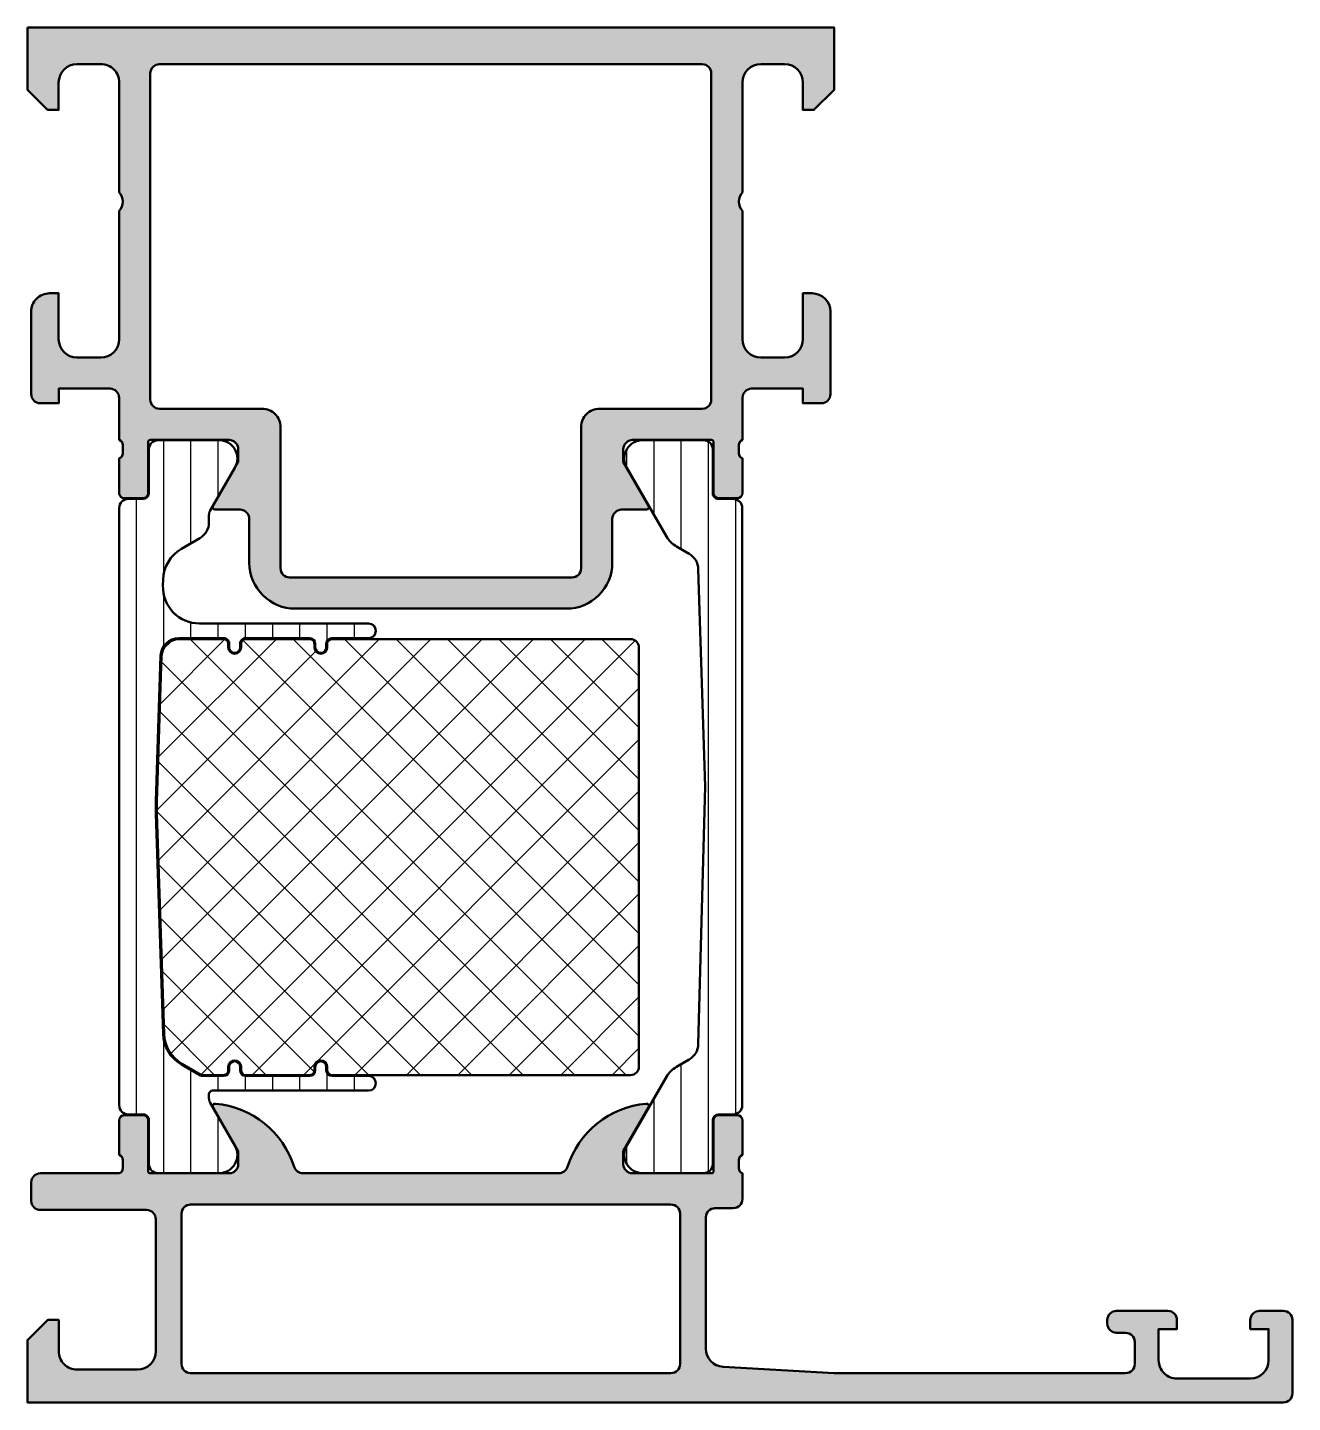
# Model space of a CAD drawing. Extents: x 0 to 69, y 0 to 75.
import ezdxf

# ---------------------------------------------------------------- set-up
doc = ezdxf.new("R2010")
doc.units = 0
for name, color, linetype, lineweight in [('0S-Alu contour', 7, 'Continuous', 50), ('0S-Alu hatch', 252, 'Continuous', 25), ('0S-Plastic contour', 254, 'Continuous', 50), ('0S-Plastic hatch', 253, 'Continuous', 25), ('0S-PT contour', 91, 'Continuous', 50), ('0S-PT hatch', 103, 'Continuous', 25)]:
    doc.layers.add(name, color=color, linetype=linetype, lineweight=lineweight)
pattern_1 = [(90, (0, 0), (-1.4859, 0), [])]

# ---------------------------------------------------------------- blocks, each defined once
blk = doc.blocks.new('398040__4F718C29_9F31_4DE3_B955_965D05B9FBFA_')
at = {"layer": '0S-Alu hatch'}
h = blk.add_hatch(color=256, dxfattribs=at)
edge = h.paths.add_edge_path()
edge.add_line((4.6e-15, 75), (-1.1323e-12, 71.60000610351605))
edge.add_line((-1.1323e-12, 71.60000610351605), (1.099998474120984, 70.50000000000014))
edge.add_line((1.099998474120984, 70.50000000000014), (1.699996948241964, 70.50000000000011))
edge.add_line((1.699996948241964, 70.50000000000011), (1.699996948241623, 72.00012054488425))
edge.add_ellipse((2.700002467839834, 72.00011502528508), major_axis=(-1.000005519613444, 0), ratio=1, start_angle=270.00031624785845, end_angle=359.99968375205344, ccw=False)
edge.add_line((2.699996948242987, 73.00012054488329), (3.999992370594075, 73.00012054488323))
edge.add_ellipse((4.000007629510696, 72.0001281744037), major_axis=(-0.9999923705959503, 0), ratio=1, start_angle=179.9991257291162, end_angle=270.00087427819255, ccw=False)
edge.add_line((4.999999999990228, 72.00011291561464), (4.999992370604706, 65.99999995296697))
edge.add_ellipse((4.475044790372635, 65.50000761257805), major_axis=(-0.7249567590133354, 0), ratio=1, start_angle=136.39476221491, end_angle=223.6052377851352, ccw=False)
edge.add_line((4.999992370605101, 65.00001527218951), (5.00004565715756, 57.99999972534704))
edge.add_ellipse((3.999986859428035, 58.00005852307637), major_axis=(-1.00005879945801, 0), ratio=1, start_angle=90.003368663613, end_angle=179.996631336242, ccw=False)
edge.add_line((4.00004565715651, 56.99999972534684), (2.699996829032136, 56.99999972534735))
edge.add_ellipse((2.700084345714704, 58.00008712281035), major_axis=(-1.000087401292248, 0), ratio=1, start_angle=0.0050070680665044165, end_angle=89.99498610166671, ccw=False)
edge.add_line((1.699996948241282, 57.99999972534884), (1.699996948241651, 60.50001525878903))
edge.add_line((1.699996948241651, 60.50001525878903), (1.199996948231533, 60.50001525878887))
edge.add_arc((1.199974059185153, 59.5000381462446), 0.9999771128062166, 89.99868852422922, 180.0034971356453)
edge.add_line((0.1999969482416236, 59.4999771111102), (0.2000579833980725, 54.99999972534706))
edge.add_arc((0.7000272427776503, 54.99997661371029), 0.4999692599137589, 179.9973514386468, 270.0035228322613)
edge.add_line((0.7000579833985542, 54.50000735474157), (1.700057983397759, 54.49999972534715))
edge.add_line((1.700057983397759, 54.49999972534715), (1.700057983397759, 55.29999514771066))
edge.add_line((1.700057983397759, 55.29999514771066), (4.500045657157763, 55.29999514771057))
edge.add_ellipse((4.500045657157815, 54.79999514771072), major_axis=(-0.4999999999998579, 0), ratio=1, start_angle=180, end_angle=270.0000000000059, ccw=False)
edge.add_line((5.000045657157675, 54.79999514771072), (5.00004565715722, 52.50033720962844))
edge.add_ellipse((4.921209210614168, 52.23281661763532), major_axis=(-0.2788950563274366, 0), ratio=1, start_angle=178.8354106259032, end_angle=253.5801235805063, ccw=False)
edge.add_line((5.20004665715722, 52.22714820963695), (5.20004665715722, 51.77355420963696))
edge.add_ellipse((4.921178561514048, 51.76789355015989), major_axis=(-0.2789255417371534, 0), ratio=1, start_angle=106.42459455535459, end_angle=181.1628700728881, ccw=False)
edge.add_line((5.000045657157218, 51.50035020963695), (5.00004565715722, 49.62033920962844))
edge.add_arc((5.300045657157225, 49.62033920962844), 0.3000000000000043, 180, 270.0000000000002)
edge.add_line((5.300045657157226, 49.32033920962844), (6.280019976199998, 49.32033920962844))
edge.add_arc((6.280019976200002, 49.62033920962845), 0.3000000000000043, 269.9999999999992, 360)
edge.add_line((6.580019976200007, 49.62033920962845), (6.580019976200007, 52.38033720962843))
edge.add_ellipse((6.700019976199586, 52.38033720962842), major_axis=(-0.1199999999995791, 0), ratio=1, start_angle=270.00000000000256, end_angle=360, ccw=False)
edge.add_line((6.70001997619958, 52.500337209628), (11.00000261852597, 52.50034669530624))
edge.add_ellipse((11.00001293863648, 52.00035701541654), major_axis=(-0.4999896799961939, 0), ratio=1, start_angle=179.9988173780284, end_angle=270.0011826219621, ccw=False)
edge.add_line((11.50000261852617, 52.00034669530595), (11.50000261852594, 51.30034974706417))
edge.add_line((11.50000261852594, 51.30034974706417), (10.11175798962006, 48.89582399022776))
edge.add_arc((10.23871903248063, 48.83914027023604), 0.1390401039856604, 155.9408883990601, 266.6087467658954)
edge.add_line((10.23049425670982, 48.70034364354842), (11.60000261852091, 48.70034364354841))
edge.add_ellipse((11.60000261852567, 48.20034364354854), major_axis=(-0.4999999999998721, 0), ratio=1, start_angle=180, end_angle=270.0000000005459, ccw=False)
edge.add_line((12.10000261852554, 48.20034364354854), (12.10000261852614, 45.80003967285242))
edge.add_arc((14.60000261852655, 45.8000396728522), 2.500000000000415, 180, 270.0000000000001)
edge.add_line((14.60000261852656, 43.30003967285178), (29.39988079070974, 43.30003967285211))
edge.add_arc((29.39988079070975, 45.80003967285222), 2.500000000000113, 269.9999999999998, 360)
edge.add_line((31.89988079070986, 45.80003967285222), (31.89988079070986, 48.20034364354868))
edge.add_ellipse((32.39988079070903, 48.20034364354857), major_axis=(-0.4999999999991687, 0), ratio=1, start_angle=269.99999999941866, end_angle=360, ccw=False)
edge.add_line((32.3998807907141, 48.70034364354774), (33.76938915252642, 48.70034364354774))
edge.add_arc((33.76116437675516, 48.83914027023583), 0.1390401039861504, 273.3912532342744, 384.0591116010899)
edge.add_line((33.88812541961603, 48.89582399022808), (32.49988079070978, 51.30034974706317))
edge.add_line((32.49988079070978, 51.30034974706317), (32.49988079071, 52.00034669530556))
edge.add_ellipse((32.99987047059977, 52.00035701541648), major_axis=(-0.4999896799962792, 0), ratio=1, start_angle=-90.00118262192979, end_angle=0.0011826219716795094, ccw=False)
edge.add_line((32.99988079071, 52.50034669530625), (37.29994720928403, 52.5003372094434))
edge.add_ellipse((37.29994720928404, 52.38038557645545), major_axis=(-0.1199516329879557, 0), ratio=1, start_angle=180, end_angle=270.0000000000034, ccw=False)
edge.add_line((37.41989884227199, 52.38038557645545), (37.419898842272, 49.62038757645546))
edge.add_arc((37.71989884227201, 49.62038757645546), 0.3000000000000078, 180, 269.9999999999986)
edge.add_line((37.719898842272, 49.32038757645544), (38.69987316131479, 49.32038757645544))
edge.add_arc((38.69987316131479, 49.62038757645544), 0.3000000000000043, 270, 360)
edge.add_line((38.99987316131479, 49.62038757645544), (38.99987316131479, 51.50039857646396))
edge.add_ellipse((39.07874025695798, 51.7679419169869), major_axis=(-0.2789255417371639, 0), ratio=1, start_angle=-1.1628700728853119, end_angle=73.57540544464138, ccw=False)
edge.add_line((38.7998721613148, 51.77360257646395), (38.79987216131479, 52.22719657646395))
edge.add_ellipse((39.07870960785784, 52.2328649844623), major_axis=(-0.2788950563274373, 0), ratio=1, start_angle=-73.58012358050769, end_angle=1.1645893740924862, ccw=False)
edge.add_line((38.99987316131479, 52.50038557645543), (38.99987316131559, 54.79999514771055))
edge.add_ellipse((39.49987316131571, 54.79999514771057), major_axis=(-0.5000000000001208, 0), ratio=1, start_angle=270.00000000000165, end_angle=360, ccw=False)
edge.add_line((39.4998731613157, 55.29999514771069), (42.29986083507504, 55.29999514771077))
edge.add_line((42.29986083507504, 55.29999514771077), (42.29986083507504, 54.49999972534715))
edge.add_line((42.29986083507504, 54.49999972534715), (43.29986083507504, 54.50000735474154))
edge.add_arc((43.29989157569552, 54.99997661370997), 0.4999692599134721, 269.9964771677871, 360.0026485613531)
edge.add_line((43.79986083507481, 54.99999972534698), (43.79992187023106, 59.49999972534691))
edge.add_arc((42.79983439966191, 59.49991225477811), 1.000087474394374, 0.0050112559646679, 89.99498874390596)
edge.add_line((42.79992187023107, 60.49999972534727), (42.29992187023106, 60.49999972534727))
edge.add_line((42.29992187023106, 60.49999972534727), (42.29992187023095, 57.99999972534749))
edge.add_ellipse((41.29983447275778, 58.0000871228099), major_axis=(-1.000087401291997, 0), ratio=1, start_angle=90.00501389832573, end_angle=179.994992931788, ccw=False)
edge.add_line((41.29992198944021, 56.99999972534715), (39.9998731613157, 56.99999972534738))
edge.add_ellipse((39.99993195904449, 58.0000585230764), major_axis=(-1.000058799457502, 0), ratio=1, start_angle=0.0033686637580103707, end_angle=89.99663133636898, ccw=False)
edge.add_line((38.99987316131547, 57.99999972534539), (38.99987316131547, 64.99999972534727))
edge.add_ellipse((39.52471250163401, 65.49999972534727), major_axis=(-0.7248836686986376, 0), ratio=1, start_angle=-43.611576736303675, end_angle=43.611576736303675, ccw=False)
edge.add_line((38.99987316131547, 65.99999972534727), (38.99987316131558, 72.00043483925435))
edge.add_ellipse((39.99992797000323, 72.00038766035017), major_axis=(-1.000054809800514, 0), ratio=1, start_angle=270.0031401344282, end_angle=359.997296995918, ccw=False)
edge.add_line((39.99987316131464, 73.00044246864877), (41.29992198944038, 73.00044246864852))
edge.add_ellipse((41.29983554382461, 72.0003561415644), major_axis=(-1.000086330820219, 0), ratio=1, start_angle=180.0053828449331, end_angle=269.9950474586097, ccw=False)
edge.add_line((42.29992187023129, 72.00045009804212), (42.29992187023095, 70.49999257278967))
edge.add_line((42.29992187023095, 70.49999257278967), (42.89989745616925, 70.49999257278986))
edge.add_line((42.89989745616925, 70.49999257278986), (43.99987304687909, 71.5999679203088))
edge.add_line((43.99987304687909, 71.5999679203088), (43.99987304687924, 75.00000000000034))
edge.add_line((43.99987304687924, 75.00000000000034), (7.1e-15, 75))
edge = h.paths.add_edge_path()
edge.add_ellipse((7.199995422595468, 72.50000305175814), major_axis=(-0.5000000002325466, 0), ratio=1, start_angle=269.99825147215273, end_angle=360, ccw=False)
edge.add_line((7.200010681379471, 73.00000305175784), (36.79985790252659, 73.00000305175809))
edge.add_ellipse((36.79985516165864, 72.50000031089013), major_axis=(-0.500002740875468, 0), ratio=1, start_angle=180.0003140784808, end_angle=269.9996859213895, ccw=False)
edge.add_line((37.29985790252659, 72.50000305175763), (37.29985790252636, 54.70034974706374))
edge.add_ellipse((36.79985790252619, 54.70034974706374), major_axis=(-0.5000000000001706, 0), ratio=1, start_angle=90.00000000000648, end_angle=180, ccw=False)
edge.add_line((36.79985790252625, 54.20034974706357), (31.1998853683466, 54.20034974706414))
edge.add_arc((31.19988332118277, 53.20035179422808), 0.9999979528381494, 89.99988270591233, 180.0001172937092)
edge.add_line((30.19988536834672, 53.20034974706402), (30.19986248016301, 45.49999694824267))
edge.add_ellipse((29.69985174797944, 45.50003819936842), major_axis=(-0.5000107338851818, 0), ratio=1, start_angle=90.00210403669172, end_angle=179.99527307066, ccw=False)
edge.add_line((29.69987010955754, 45.00002746582038), (14.30001329967854, 45.00002746582048))
edge.add_ellipse((14.30003166125675, 45.50003819936842), major_axis=(-0.5000107338850684, 0), ratio=1, start_angle=0.004726929340108654, end_angle=89.99789596329549, ccw=False)
edge.add_line((13.8000209290733, 45.49999694824225), (13.79999804088948, 53.20034974707034))
edge.add_arc((12.80000008805326, 53.20035179422757), 0.99999795283832, 359.9998827062908, 450.0001172940974)
edge.add_line((12.79999804088925, 54.20034974706379), (7.19999542236258, 54.20034974706379))
edge.add_ellipse((7.199995422362694, 54.70034974706369), major_axis=(-0.4999999999998864, 0), ratio=1, start_angle=0, end_angle=89.99999999998698, ccw=False)
edge.add_line((6.699995422362808, 54.70034974706369), (6.699995422362921, 72.50000305175814))
at = {"layer": '0S-Alu contour', "color": 7}
for points in [[(4.6e-15, 75), (-1.1323e-12, 71.60000610351605), (1.099998474120984, 70.50000000000014), (1.699996948241964, 70.50000000000011), (1.699996948241623, 72.00012054488425)], [(42.29992187023129, 72.00045009804212), (42.29992187023095, 70.49999257278967), (42.89989745616925, 70.49999257278986), (43.99987304687909, 71.5999679203088), (43.99987304687924, 75.00000000000034), (4.6e-15, 75)], [(2.699996948242987, 73.00012054488329), (3.999992370594075, 73.00012054488323)], [(7.200010681379471, 73.00000305175784), (36.79985790252659, 73.00000305175809)], [(39.99987316131464, 73.00044246864877), (41.29992198944038, 73.00044246864852)], [(6.699995422362808, 54.70034974706369), (6.699995422362921, 72.50000305175814)], [(37.29985790252659, 72.50000305175763), (37.29985790252636, 54.70034974706374)], [(38.99987316131547, 65.99999972534727), (38.99987316131558, 72.00043483925435)], [(4.999999999990228, 72.00011291561464), (4.999992370604706, 65.99999995296697)], [(4.999992370605101, 65.00001527218951), (5.00004565715756, 57.99999972534704)], [(38.99987316131547, 57.99999972534539), (38.99987316131547, 64.99999972534727)], [(1.699996948241282, 57.99999972534884), (1.699996948241651, 60.50001525878903), (1.199996948231533, 60.50001525878887)], [(42.79992187023107, 60.49999972534727), (42.29992187023106, 60.49999972534727), (42.29992187023095, 57.99999972534749)], [(0.1999969482416236, 59.4999771111102), (0.2000579833980725, 54.99999972534706)], [(43.79986083507481, 54.99999972534698), (43.79992187023106, 59.49999972534691)], [(4.00004565715651, 56.99999972534684), (2.699996829032136, 56.99999972534735)], [(41.29992198944021, 56.99999972534715), (39.9998731613157, 56.99999972534738)], [(0.7000579833985542, 54.50000735474157), (1.700057983397759, 54.49999972534715), (1.700057983397759, 55.29999514771066), (4.500045657157763, 55.29999514771057)], [(5.000045657157675, 54.79999514771072), (5.00004565715722, 52.50033720962844)], [(38.99987316131479, 52.50038557645543), (38.99987316131559, 54.79999514771055)], [(39.4998731613157, 55.29999514771069), (42.29986083507504, 55.29999514771077), (42.29986083507504, 54.49999972534715), (43.29986083507504, 54.50000735474154)], [(12.79999804088925, 54.20034974706379), (7.19999542236258, 54.20034974706379)], [(36.79985790252625, 54.20034974706357), (31.1998853683466, 54.20034974706414)], [(6.70001997619958, 52.500337209628), (11.00000261852597, 52.50034669530624)], [(13.8000209290733, 45.49999694824225), (13.79999804088948, 53.20034974707034)], [(30.19988536834672, 53.20034974706402), (30.19986248016301, 45.49999694824267)], [(32.99988079071, 52.50034669530625), (37.29994720928403, 52.5003372094434)], [(5.20004665715722, 52.22714820963695), (5.20004665715722, 51.77355420963696)], [(6.580019976200007, 49.62033920962845), (6.580019976200007, 52.38033720962843)], [(11.50000261852617, 52.00034669530595), (11.50000261852594, 51.30034974706417), (10.11175798962006, 48.89582399022776)], [(33.88812541961603, 48.89582399022808), (32.49988079070978, 51.30034974706317), (32.49988079071, 52.00034669530556)], [(37.41989884227199, 52.38038557645545), (37.419898842272, 49.62038757645546)], [(38.7998721613148, 51.77360257646395), (38.79987216131479, 52.22719657646395)], [(5.000045657157218, 51.50035020963695), (5.00004565715722, 49.62033920962844)], [(38.99987316131479, 49.62038757645544), (38.99987316131479, 51.50039857646396)], [(5.300045657157226, 49.32033920962844), (6.280019976199998, 49.32033920962844)], [(37.719898842272, 49.32038757645544), (38.69987316131479, 49.32038757645544)], [(10.23049425670982, 48.70034364354842), (11.60000261852091, 48.70034364354841)], [(12.10000261852554, 48.20034364354854), (12.10000261852614, 45.80003967285242)], [(31.89988079070986, 45.80003967285222), (31.89988079070986, 48.20034364354868)], [(32.3998807907141, 48.70034364354774), (33.76938915252642, 48.70034364354774)], [(29.69987010955754, 45.00002746582038), (14.30001329967854, 45.00002746582048)], [(14.60000261852656, 43.30003967285178), (29.39988079070974, 43.30003967285211)]]:
    blk.add_lwpolyline(points, dxfattribs=at)
at = {"layer": '0S-Alu contour', "color": 7, "extrusion": (0, 0, -1)}
for centre, radius, start, end in [((-2.700002467839834, 72.00011502528508), 1.000005519613444, 0.0003162479465275, 89.99968375214156), ((-4.000007629510696, 72.0001281744037), 0.9999923705959503, 89.99912572180745, 180.0008742708838), ((-7.199995422595468, 72.50000305175814), 0.5000000002325466, 0, 90.00174852784727), ((-36.79985516165864, 72.50000031089013), 0.500002740875468, 90.00031407861044, 179.9996859215192), ((-39.99992797000323, 72.00038766035017), 1.000054809800514, 0.0027030040819815, 89.9968598655718), ((-41.29983554382461, 72.0003561415644), 1.000086330820219, 90.00495254139032, 179.9946171550669), ((-4.475044790372635, 65.50000761257805), 0.7249567590133354, 136.3947622148648, 223.6052377850901), ((-39.52471250163401, 65.49999972534727), 0.7248836686986376, 316.3884232636963, 43.61157673630372), ((-2.700084345714704, 58.00008712281035), 1.000087401292248, 270.0050138983333, 359.9949929319335), ((-3.999986859428035, 58.00005852307637), 1.00005879945801, 180.003368663758, 269.996631336387), ((-39.99993195904449, 58.0000585230764), 1.000058799457502, 270.003368663631, 359.996631336242), ((-41.29983447275778, 58.0000871228099), 1.000087401291997, 180.0050070682121, 269.9949861016743), ((-4.500045657157815, 54.79999514771072), 0.4999999999998579, 89.9999999999941, 180), ((-39.49987316131571, 54.79999514771057), 0.5000000000001208, 0, 89.99999999999837), ((-7.199995422362694, 54.70034974706369), 0.4999999999998864, 270.000000000013, 0), ((-36.79985790252619, 54.70034974706374), 0.5000000000001706, 180, 269.9999999999935), ((-4.921209210614168, 52.23281661763532), 0.2788950563274366, 106.4198764194937, 181.1645893740969), ((-6.700019976199586, 52.38033720962842), 0.1199999999995791, 0, 89.99999999999746), ((-11.00001293863648, 52.00035701541654), 0.4999896799961939, 89.99881737803791, 180.0011826219717), ((-32.99987047059977, 52.00035701541648), 0.4999896799962792, 359.9988173780283, 90.00118262192973), ((-37.29994720928404, 52.38038557645545), 0.1199516329879557, 89.99999999999662, 180), ((-39.07870960785784, 52.2328649844623), 0.2788950563274373, 358.8354106259075, 73.58012358050784), ((-4.921178561514048, 51.76789355015989), 0.2789255417371534, 178.8371299271119, 253.5754054446454), ((-39.07874025695798, 51.7679419169869), 0.2789255417371639, 286.4245945553586, 1.162870072885284), ((-11.60000261852567, 48.20034364354854), 0.4999999999998721, 89.99999999945408, 180), ((-32.39988079070903, 48.20034364354857), 0.4999999999991687, 0, 90.00000000058134), ((-14.30003166125675, 45.50003819936842), 0.5000107338850684, 270.0021040367046, 359.9952730706599), ((-29.69985174797944, 45.50003819936842), 0.5000107338851818, 180.0047269293401, 269.9978959633083)]:
    blk.add_arc(centre, radius, start, end, dxfattribs=at)
at = {"layer": '0S-Alu contour', "color": 7}
for centre, radius, start, end in [((1.199974059185153, 59.5000381462446), 0.9999771128062166, 89.99868852422922, 180.0034971356453), ((42.79983439966191, 59.49991225477811), 1.000087474394374, 0.0050112559646679, 89.99498874390596), ((0.7000272427776503, 54.99997661371029), 0.4999692599137589, 179.9973514386468, 270.0035228322613), ((43.29989157569552, 54.99997661370997), 0.4999692599134721, 269.9964771677871, 0.0026485613531484), ((12.80000008805326, 53.20035179422757), 0.99999795283832, 359.9998827062908, 90.00011729409745), ((31.19988332118277, 53.20035179422808), 0.9999979528381494, 89.99988270591233, 180.0001172937092), ((5.300045657157225, 49.62033920962844), 0.3000000000000043, 180, 270.0000000000002), ((6.280019976200002, 49.62033920962845), 0.3000000000000043, 269.9999999999992, 0), ((37.71989884227201, 49.62038757645546), 0.3000000000000078, 180, 269.9999999999986), ((38.69987316131479, 49.62038757645544), 0.3000000000000043, 270, 0), ((10.23871903248063, 48.83914027023604), 0.1390401039856604, 155.9408883990601, 266.6087467658954), ((33.76116437675516, 48.83914027023583), 0.1390401039861504, 273.3912532342744, 24.05911160108992), ((14.60000261852655, 45.8000396728522), 2.500000000000415, 180, 270.0000000000001), ((29.39988079070975, 45.80003967285222), 2.500000000000113, 269.9999999999998, 0)]:
    blk.add_arc(centre, radius, start, end, dxfattribs=at)
blk = doc.blocks.new('284163__7D6EA18B_FADC_45D0_AC94_8C4D0AB8590E___A84ECCB0_7284_459A_94F0_9CF5729D16C2_')
at = {"layer": '0S-Plastic hatch'}
h = blk.add_hatch(dxfattribs=at)
h.set_pattern_fill('ANSI31', color=256, scale=0.4680000000000001, angle=45, style=0)
h.set_pattern_definition(pattern_1)
edge = h.paths.add_edge_path()
edge.add_line((4.999999999999936, 48.79000299999995), (4.999999999999964, 16.20999699999988))
edge.add_arc((5.499999999999964, 16.20999699999988), 0.5, 180, 270.000000000008)
edge.add_line((5.500000000000033, 15.70999699999988), (6.320332673257507, 15.709997))
edge.add_ellipse((6.320332673257508, 15.40999699999993), major_axis=(-0.3000000000000682, 0), ratio=1, start_angle=180, end_angle=270.00000000000017, ccw=False)
edge.add_line((6.620332673257575, 15.40999699999999), (6.619998043951408, 13.00999861706368))
edge.add_arc((7.119994021390095, 13.00999597743869), 0.4999959774456543, 179.9996975182267, 270.0003024811965)
edge.add_line((7.11999666101526, 12.51), (10.43515934783142, 12.51))
edge.add_arc((10.4470367909113, 13.50992946068492), 0.9999999999998763, 269.3194566383534, 389.9999965993499)
edge.add_line((11.3130622243719, 14.00992940928405), (9.966987283269612, 16.34139991764112))
edge.add_ellipse((10.39999999999997, 16.59139989194065), major_axis=(-0.4999999999999665, 0), ratio=1, start_angle=0, end_angle=29.99999659934258, ccw=False)
edge.add_line((9.900000000000002, 16.59139989194065), (9.89999999999997, 16.81001272908001))
edge.add_ellipse((10.09999999999994, 16.81001272908002), major_axis=(-0.1999999999999744, 0), ratio=1, start_angle=269.9999999999959, end_angle=360, ccw=False)
edge.add_line((10.09999999999996, 17.01001272908), (18.59999999999999, 17.01001272907994))
edge.add_arc((18.6, 17.41001272907993), 0.3999999999999915, 269.999999999998, 449.9999999999979)
edge.add_line((18.60000000000001, 17.81001272907992), (16.60000000000007, 17.81001272907995))
edge.add_ellipse((16.60000000000009, 18.11001272908001), major_axis=(-0.3000000000000575, 0), ratio=1, start_angle=0, end_angle=89.9999999999967, ccw=False)
edge.add_line((16.30000000000003, 18.11001272908001), (16.29999999999995, 18.31001272908004))
edge.add_arc((15.99999999999998, 18.31001272908004), 0.2999999999999687, 0, 180)
edge.add_line((15.70000000000001, 18.31001272908004), (15.7000000000001, 18.11001272908014))
edge.add_ellipse((15.39999999999992, 18.11001272908007), major_axis=(-0.3000000000001712, 0), ratio=1, start_angle=90.00000000001393, end_angle=180, ccw=False)
edge.add_line((15.4, 17.8100127290799), (11.89999999999999, 17.81001272907998))
edge.add_ellipse((11.90000000000001, 18.11001272908), major_axis=(-0.300000000000022, 0), ratio=1, start_angle=0, end_angle=89.99999999999773, ccw=False)
edge.add_line((11.59999999999999, 18.11001272908001), (11.59999999999987, 18.31001272908004))
edge.add_arc((11.29999999999989, 18.31001272908004), 0.2999999999999829, 0, 180)
edge.add_line((10.9999999999999, 18.31001272908004), (10.99999999999999, 18.11001272908008))
edge.add_ellipse((10.69999999999996, 18.11001272908004), major_axis=(-0.3000000000000256, 0), ratio=1, start_angle=90.00000000000807, end_angle=180, ccw=False)
edge.add_line((10.70000000000001, 17.81001272908001), (9.53589838479956, 17.81001272908004))
edge.add_ellipse((9.535898384799562, 18.01001272871147), major_axis=(-0.1999999996314337, 0), ratio=1, start_angle=59.999999999992326, end_angle=89.99999999999949, ccw=False)
edge.add_line((9.435898384983822, 17.83680764827378), (8.399095901693096, 18.43540571210517))
edge.add_ellipse((9.399095736264117, 20.16745660626702), major_axis=(-1.999999992277225, 0), ratio=1, start_angle=1.7229977105125158, end_angle=60.000005344612816, ccw=False)
edge.add_line((7.399999999999997, 20.10732170492413), (7.005380570036029, 32.13201509160897))
edge.add_ellipse((16.99999999997549, 32.46001272908071), major_axis=(-9.999999999975527, 0), ratio=1, start_angle=-1.8796251589934059, end_angle=1.8796251589981807, ccw=False)
edge.add_line((7.005380570036001, 32.78801036655162), (7.263154921354066, 40.72281249282729))
edge.add_ellipse((8.262616864350466, 40.69001272908009), major_axis=(-1.000000000000005, 0), ratio=1, start_angle=269.9999999999994, end_angle=358.12037484100466, ccw=False)
edge.add_line((8.262616864350475, 41.69001272908009), (10.70000000000002, 41.69001272908001))
edge.add_ellipse((10.70000000000002, 41.39001272908004), major_axis=(-0.2999999999999758, 0), ratio=1, start_angle=180, end_angle=270.000000000001, ccw=False)
edge.add_line((10.99999999999999, 41.39001272908007), (10.99999999999996, 41.19001272908003))
edge.add_arc((11.29999999999995, 41.19001272908002), 0.2999999999999829, 180, 360)
edge.add_line((11.59999999999993, 41.19001272908), (11.59999999999993, 41.39001272908001))
edge.add_ellipse((11.89999999999988, 41.39001272908001), major_axis=(-0.2999999999999527, 0), ratio=1, start_angle=269.99999999999966, end_angle=360, ccw=False)
edge.add_line((11.89999999999988, 41.69001272907997), (15.40000000000014, 41.69001272908003))
edge.add_ellipse((15.40000000000014, 41.3900127290801), major_axis=(-0.2999999999999332, 0), ratio=1, start_angle=180, end_angle=269.9999999999993, ccw=False)
edge.add_line((15.70000000000007, 41.39001272908013), (15.69999999999998, 41.19001272908))
edge.add_arc((15.99999999999998, 41.19001272908002), 0.2999999999999989, 180, 360)
edge.add_line((16.29999999999998, 41.19001272908003), (16.30000000000003, 41.39001272908003))
edge.add_ellipse((16.60000000000001, 41.39001272908006), major_axis=(-0.2999999999999794, 0), ratio=1, start_angle=270.0000000000041, end_angle=360, ccw=False)
edge.add_line((16.59999999999999, 41.69001272908004), (18.59999999999999, 41.69001272908001))
edge.add_arc((18.59999999999999, 42.09001272908), 0.3999999999999915, 270.0000000000005, 450)
edge.add_line((18.59999999999999, 42.49001272908), (9.387861412299651, 42.49001272907994))
edge.add_ellipse((9.38786141229961, 44.49001272907995), major_axis=(-2.000000000000014, 0), ratio=1, start_angle=-1.8796251589948838, end_angle=90.0000000000012, ccw=False)
edge.add_line((7.38893752630681, 44.55561225657435), (7.399999999999941, 44.89270375323563))
edge.add_ellipse((9.399095743983398, 44.83256885166063), major_axis=(-2.000000000000051, 0), ratio=1, start_angle=299.99999465538883, end_angle=358.2770022894899, ccw=False)
edge.add_line((8.399095905550915, 46.56461975251061), (9.399999919216206, 47.1424918255765))
edge.add_arc((8.899999999999904, 48.00851727600147), 1.000000000000034, 299.9999946553925, 360)
edge.add_line((9.899999999999938, 48.00851727600148), (9.900000000000002, 48.40860010805933))
edge.add_ellipse((10.39999999999998, 48.40860010805926), major_axis=(-0.4999999999999823, 0), ratio=1, start_angle=330.0000034006561, end_angle=360, ccw=False)
edge.add_line((9.966987283269617, 48.6586000823588), (11.31306222437201, 50.99007059071589))
edge.add_arc((10.4470367909114, 51.49007053931505), 0.9999999999999021, 330.0000034006489, 450.6805433616456)
edge.add_line((10.43515934783154, 52.49), (7.11999666101514, 52.49))
edge.add_arc((7.119994021389981, 51.99000402256119), 0.4999959774457751, 89.99969751880425, 180.0003024817733)
edge.add_line((6.619998043951174, 51.99000138293619), (6.620332673257461, 49.59000299999996))
edge.add_ellipse((6.320332673257454, 49.59000299999996), major_axis=(-0.3000000000000069, 0), ratio=1, start_angle=90.00000000001091, end_angle=180, ccw=False)
edge.add_line((6.320332673257511, 49.29000299999994), (5.499999999999931, 49.29000299999994))
edge.add_arc((5.499999999999934, 48.79000299999995), 0.5, 90.0000000000003, 180)
at = {"layer": '0S-Plastic contour', "color": 7}
for points in [[(6.619998043951174, 51.99000138293619), (6.620332673257461, 49.59000299999996)], [(10.43515934783154, 52.49), (7.11999666101514, 52.49)], [(9.966987283269617, 48.6586000823588), (11.31306222437201, 50.99007059071589)], [(4.999999999999936, 48.79000299999995), (4.999999999999964, 16.20999699999988)], [(6.320332673257511, 49.29000299999994), (5.499999999999931, 49.29000299999994)], [(9.899999999999938, 48.00851727600148), (9.900000000000002, 48.40860010805933)], [(8.399095905550915, 46.56461975251061), (9.399999919216206, 47.1424918255765)], [(7.38893752630681, 44.55561225657435), (7.399999999999941, 44.89270375323563)], [(18.59999999999999, 42.49001272908), (9.387861412299651, 42.49001272907994)], [(8.262616864350475, 41.69001272908009), (10.70000000000002, 41.69001272908001)], [(10.99999999999999, 41.39001272908007), (10.99999999999996, 41.19001272908003)], [(11.59999999999993, 41.19001272908), (11.59999999999993, 41.39001272908001)], [(11.89999999999988, 41.69001272907997), (15.40000000000014, 41.69001272908003)], [(15.70000000000007, 41.39001272908013), (15.69999999999998, 41.19001272908)], [(16.29999999999998, 41.19001272908003), (16.30000000000003, 41.39001272908003)], [(16.59999999999999, 41.69001272908004), (18.59999999999999, 41.69001272908001)], [(7.005380570036001, 32.78801036655162), (7.263154921354066, 40.72281249282729)], [(7.399999999999997, 20.10732170492413), (7.005380570036029, 32.13201509160897)], [(9.435898384983822, 17.83680764827378), (8.399095901693096, 18.43540571210517)], [(10.9999999999999, 18.31001272908004), (10.99999999999999, 18.11001272908008)], [(11.59999999999999, 18.11001272908001), (11.59999999999987, 18.31001272908004)], [(15.70000000000001, 18.31001272908004), (15.7000000000001, 18.11001272908014)], [(16.30000000000003, 18.11001272908001), (16.29999999999995, 18.31001272908004)], [(10.70000000000001, 17.81001272908001), (9.53589838479956, 17.81001272908004)], [(15.4, 17.8100127290799), (11.89999999999999, 17.81001272907998)], [(18.60000000000001, 17.81001272907992), (16.60000000000007, 17.81001272907995)], [(9.900000000000002, 16.59139989194065), (9.89999999999997, 16.81001272908001)], [(10.09999999999996, 17.01001272908), (18.59999999999999, 17.01001272907994)], [(11.3130622243719, 14.00992940928405), (9.966987283269612, 16.34139991764112)], [(5.500000000000033, 15.70999699999988), (6.320332673257507, 15.709997)], [(6.620332673257575, 15.40999699999999), (6.619998043951408, 13.00999861706368)], [(7.11999666101526, 12.51), (10.43515934783142, 12.51)]]:
    blk.add_lwpolyline(points, dxfattribs=at)
for centre, radius, start, end in [((7.119994021389981, 51.99000402256119), 0.4999959774457751, 89.99969751880425, 180.0003024817733), ((10.4470367909114, 51.49007053931505), 0.9999999999999021, 330.0000034006489, 90.6805433616456), ((5.499999999999934, 48.79000299999995), 0.5, 90.0000000000003, 180), ((8.899999999999904, 48.00851727600147), 1.000000000000034, 299.9999946553925, 0), ((18.59999999999999, 42.09001272908), 0.3999999999999915, 270.0000000000005, 90), ((11.29999999999995, 41.19001272908002), 0.2999999999999829, 180, 0), ((15.99999999999998, 41.19001272908002), 0.2999999999999989, 180, 0), ((11.29999999999989, 18.31001272908004), 0.2999999999999829, 0, 180), ((15.99999999999998, 18.31001272908004), 0.2999999999999687, 0, 180), ((18.6, 17.41001272907993), 0.3999999999999915, 269.999999999998, 89.99999999999797), ((5.499999999999964, 16.20999699999988), 0.5, 180, 270.000000000008), ((10.4470367909113, 13.50992946068492), 0.9999999999998763, 269.3194566383534, 29.99999659934991), ((7.119994021390095, 13.00999597743869), 0.4999959774456543, 179.9996975182267, 270.0003024811965)]:
    blk.add_arc(centre, radius, start, end, dxfattribs=at)
at = {"layer": '0S-Plastic contour', "color": 7, "extrusion": (0, 0, -1)}
for centre, radius, start, end in [((-6.320332673257454, 49.59000299999996), 0.3000000000000069, 180, 269.9999999999891), ((-10.39999999999998, 48.40860010805926), 0.4999999999999823, 0, 29.99999659934387), ((-9.399095743983398, 44.83256885166063), 2.000000000000051, 1.722997710510139, 60.00000534461115), ((-9.38786141229961, 44.49001272907995), 2.000000000000014, 269.9999999999988, 1.879625158994947), ((-8.262616864350466, 40.69001272908009), 1.000000000000005, 1.879625158995334, 90.00000000000063), ((-10.70000000000002, 41.39001272908004), 0.2999999999999758, 89.99999999999898, 180), ((-11.89999999999988, 41.39001272908001), 0.2999999999999527, 0, 90.00000000000033), ((-15.40000000000014, 41.3900127290801), 0.2999999999999332, 90.00000000000067, 180), ((-16.60000000000001, 41.39001272908006), 0.2999999999999794, 0, 89.99999999999594), ((-16.99999999997549, 32.46001272908071), 9.999999999975527, 358.1203748410018, 1.879625158993395), ((-9.399095736264117, 20.16745660626702), 1.999999992277225, 299.9999946553872, 358.2770022894875), ((-10.69999999999996, 18.11001272908004), 0.3000000000000256, 180, 269.9999999999919), ((-11.90000000000001, 18.11001272908), 0.300000000000022, 270.0000000000023, 0), ((-15.39999999999992, 18.11001272908007), 0.3000000000001712, 180, 269.9999999999861), ((-16.60000000000009, 18.11001272908001), 0.3000000000000575, 270.0000000000033, 0), ((-9.535898384799562, 18.01001272871147), 0.1999999996314337, 270.0000000000005, 300.0000000000077), ((-10.09999999999994, 16.81001272908002), 0.1999999999999744, 0, 90.00000000000406), ((-10.39999999999997, 16.59139989194065), 0.4999999999999665, 330.0000034006574, 0), ((-6.320332673257508, 15.40999699999993), 0.3000000000000682, 89.99999999999984, 180)]:
    blk.add_arc(centre, radius, start, end, dxfattribs=at)
blk = doc.blocks.new('284163__C954B984_FA5F_4658_A29E_DFC75BBB4909___100183F9_3298_47F5_9DFF_BB639401E53B_')
at = {"layer": '0S-Plastic hatch'}
h = blk.add_hatch(dxfattribs=at)
h.set_pattern_fill('ANSI31', color=256, scale=0.4680000000000001, angle=45, style=0)
h.set_pattern_definition(pattern_1)
edge = h.paths.add_edge_path()
edge.add_line((38.99000133898493, 48.79000032109063), (38.98999866101507, 16.20999700093944))
edge.add_ellipse((38.49000133898476, 16.2099943220302), major_axis=(-0.4999973220374942, 0), ratio=1, start_angle=89.99969301797529, end_angle=180.000306982385, ccw=False)
edge.add_line((38.48999866007556, 15.70999699999988), (37.67966732674244, 15.70999699999999))
edge.add_arc((37.67966732674244, 15.40999699999992), 0.3000000000000682, 90, 180)
edge.add_line((37.37966732674237, 15.40999699999992), (37.38000195604854, 13.00999861706368))
edge.add_ellipse((36.88000597860984, 13.00999597743871), major_axis=(-0.4999959774456685, 0), ratio=1, start_angle=89.99969751880508, end_angle=180.0003024817733, ccw=False)
edge.add_line((36.88000333898469, 12.51000000000001), (33.56484065216852, 12.51))
edge.add_ellipse((33.55296320908867, 13.50992946068492), major_axis=(-0.9999999999998795, 0), ratio=1, start_angle=-29.999996599349117, end_angle=90.68054336164488, ccw=False)
edge.add_line((32.68693777562806, 14.00992940928404), (34.85390130414907, 17.76322085329156))
edge.add_ellipse((36.15293945433872, 17.01322093039319), major_axis=(-1.499999999998574, 0), ratio=1, start_angle=299.9950461054335, end_angle=330.0000034006368, ccw=False)
edge.add_line((35.40305177427785, 18.3123238775412), (36.09105285989823, 18.70946217909625))
edge.add_arc((35.59112773985686, 19.57553081052878), 0.9999999999998941, 299.995046105458, 358.0947021428511)
edge.add_line((36.59057488583073, 19.54228321806739), (36.97201689240819, 33.59999999905986))
edge.add_line((36.97201689240819, 33.59999999905986), (36.59057488583073, 45.45771678193237))
edge.add_arc((35.59112773985642, 45.42446918947077), 1.000000000000317, 1.90529785715967, 60.00495389454986)
edge.add_line((36.0910528598979, 46.29053782090373), (35.40305177427785, 46.68767612245874))
edge.add_ellipse((36.1529394543395, 47.98677906960743), major_axis=(-1.499999999999559, 0), ratio=1, start_angle=29.999996599351903, end_angle=60.00495389455381, ccw=False)
edge.add_line((34.85390130414885, 47.23677914670882), (32.68693777562794, 50.99007059071588))
edge.add_ellipse((33.55296320908857, 51.49007053931503), major_axis=(-0.9999999999999148, 0), ratio=1, start_angle=-90.68054336164442, end_angle=29.9999965993498, ccw=False)
edge.add_line((33.56484065216841, 52.48999999999999), (36.8800033389848, 52.48999999999999))
edge.add_ellipse((36.8800059786099, 51.99000402256118), major_axis=(-0.4999959774457893, 0), ratio=1, start_angle=179.9996975194317, end_angle=270.0003024811883, ccw=False)
edge.add_line((37.38000195604872, 51.99000138294149), (37.37966732674248, 49.59000299999996))
edge.add_arc((37.67966732674241, 49.59000299999991), 0.2999999999999687, 180, 270.0000000000054)
edge.add_line((37.67966732674244, 49.29000299999994), (38.48999866007568, 49.29000299999994))
edge.add_ellipse((38.49000133899917, 48.79000300001417), major_axis=(-0.4999999999929444, 0), ratio=1, start_angle=179.9996930188024, end_angle=270.00030698201886, ccw=False)
at = {"layer": '0S-Plastic contour', "color": 7}
for points in [[(33.56484065216841, 52.48999999999999), (36.8800033389848, 52.48999999999999)], [(37.38000195604872, 51.99000138294149), (37.37966732674248, 49.59000299999996)], [(34.85390130414885, 47.23677914670882), (32.68693777562794, 50.99007059071588)], [(37.67966732674244, 49.29000299999994), (38.48999866007568, 49.29000299999994)], [(38.99000133898493, 48.79000032109063), (38.98999866101507, 16.20999700093944)], [(36.0910528598979, 46.29053782090373), (35.40305177427785, 46.68767612245874)], [(36.59057488583073, 19.54228321806739), (36.97201689240819, 33.59999999905986), (36.59057488583073, 45.45771678193237)], [(35.40305177427785, 18.3123238775412), (36.09105285989823, 18.70946217909625)], [(32.68693777562806, 14.00992940928404), (34.85390130414907, 17.76322085329156)], [(37.37966732674237, 15.40999699999992), (37.38000195604854, 13.00999861706368)], [(38.48999866007556, 15.70999699999988), (37.67966732674244, 15.70999699999999)], [(36.88000333898469, 12.51000000000001), (33.56484065216852, 12.51)]]:
    blk.add_lwpolyline(points, dxfattribs=at)
at = {"layer": '0S-Plastic contour', "color": 7, "extrusion": (0, 0, -1)}
for centre, radius, start, end in [((-33.55296320908857, 51.49007053931503), 0.9999999999999148, 330.0000034006502, 90.6805433616445), ((-36.8800059786099, 51.99000402256118), 0.4999959774457893, 89.99969751881169, 180.0003024805684), ((-38.49000133899917, 48.79000300001417), 0.4999999999929444, 89.99969301798114, 180.0003069811977), ((-36.1529394543395, 47.98677906960743), 1.499999999999559, 299.9950461054462, 330.0000034006481), ((-36.15293945433872, 17.01322093039319), 1.499999999998574, 29.99999659936324, 60.00495389456648), ((-38.49000133898476, 16.2099943220302), 0.4999973220374942, 179.999693017615, 270.0003069820247), ((-33.55296320908867, 13.50992946068492), 0.9999999999998795, 269.3194566383551, 29.9999965993491), ((-36.88000597860984, 13.00999597743871), 0.4999959774456685, 179.9996975182267, 270.0003024811949)]:
    blk.add_arc(centre, radius, start, end, dxfattribs=at)
at = {"layer": '0S-Plastic contour', "color": 7}
for centre, radius, start, end in [((37.67966732674241, 49.59000299999991), 0.2999999999999687, 180, 270.0000000000054), ((35.59112773985642, 45.42446918947077), 1.000000000000317, 1.90529785715967, 60.00495389454986), ((35.59112773985686, 19.57553081052878), 0.9999999999998941, 299.995046105458, 358.0947021428511), ((37.67966732674244, 15.40999699999992), 0.3000000000000682, 90, 180)]:
    blk.add_arc(centre, radius, start, end, dxfattribs=at)
blk = doc.blocks.new('381860__9DA8BAA6_573E_4742_8657_8640DA34E747_')
at = {"layer": '0S-PT hatch'}
h = blk.add_hatch(dxfattribs=at)
h.set_pattern_fill('ANSI37', color=256, scale=0.625, angle=90, style=0)
h.set_pattern_definition([(135, (0, 0), (-1.403165018917055, -1.403165018917055), []), (225, (0, 0), (1.403165018917055, -1.403165018917055), [])])
edge = h.paths.add_edge_path()
edge.add_line((33.34999999999995, 41.19001272907999), (33.34999999999998, 18.31001272908))
edge.add_ellipse((32.9, 18.31001272907999), major_axis=(-0.4499999999999816, 0), ratio=1, start_angle=90.00000000000091, end_angle=180, ccw=False)
edge.add_line((32.90000000000001, 17.86001272908001), (16.59999999999996, 17.86001272907995))
edge.add_ellipse((16.59999999999997, 18.11001272907995), major_axis=(-0.2499999999999964, 0), ratio=1, start_angle=0, end_angle=89.9999999999975, ccw=False)
edge.add_line((16.34999999999998, 18.11001272907995), (16.34999999999995, 18.31001272908001))
edge.add_arc((15.99999999999992, 18.31001272908), 0.3500000000000263, 0, 180)
edge.add_line((15.64999999999989, 18.31001272908), (15.65000000000001, 18.11001272908))
edge.add_ellipse((15.39999999999993, 18.11001272908002), major_axis=(-0.250000000000071, 0), ratio=1, start_angle=89.99999999999432, end_angle=180, ccw=False)
edge.add_line((15.39999999999991, 17.86001272907995), (11.89999999999995, 17.86001272907995))
edge.add_ellipse((11.89999999999996, 18.11001272907999), major_axis=(-0.2500000000000355, 0), ratio=1, start_angle=0, end_angle=89.99999999999591, ccw=False)
edge.add_line((11.64999999999993, 18.11001272907999), (11.64999999999996, 18.31001272908001))
edge.add_arc((11.29999999999993, 18.31001272908), 0.3500000000000263, 0, 180)
edge.add_line((10.9499999999999, 18.31001272908), (10.95000000000002, 18.11001272908))
edge.add_ellipse((10.69999999999997, 18.11001272908006), major_axis=(-0.2500000000000462, 0), ratio=1, start_angle=89.99999999998857, end_angle=180, ccw=False)
edge.add_line((10.69999999999992, 17.86001272908001), (9.53589838479965, 17.86001272908001))
edge.add_ellipse((9.53589838713244, 18.01001273741731), major_axis=(-0.1500000083372975, 0), ratio=1, start_angle=59.999999108945076, end_angle=89.99999910894002, ccw=False)
edge.add_line((9.460898380943547, 17.88010892079572), (8.424095897653793, 18.47870698462645))
edge.add_ellipse((9.399095736264107, 20.16745660626693), major_axis=(-1.949999992277179, 0), ratio=1, start_angle=1.721002374675777, end_angle=60.000005344608496, ccw=False)
edge.add_line((7.449975352928008, 20.10889295589615), (7.05535366718588, 32.1336550797958))
edge.add_ellipse((17.00025192126103, 32.46001277071358), major_axis=(-9.950251787081987, 0), ratio=1, start_angle=-1.879672499355479, end_angle=1.8795778186361076, ccw=False)
edge.add_line((7.055354206502363, 32.78638689547874), (7.313128018503798, 40.72117250463985))
edge.add_ellipse((8.262616864350436, 40.69001272908), major_axis=(-0.9500000000000635, 0), ratio=1, start_angle=269.9999999999988, end_angle=358.1203748410041, ccw=False)
edge.add_line((8.262616864350456, 41.64001272908006), (10.69999999999995, 41.64001272908001))
edge.add_ellipse((10.69999999999996, 41.39001272908002), major_axis=(-0.25, 0), ratio=1, start_angle=180, end_angle=270.00000000000165, ccw=False)
edge.add_line((10.94999999999996, 41.39001272908003), (10.94999999999996, 41.19001272908))
edge.add_arc((11.29999999999995, 41.19001272908), 0.3499999999999837, 180, 360)
edge.add_line((11.64999999999993, 41.19001272908001), (11.64999999999993, 41.39001272907999))
edge.add_ellipse((11.89999999999991, 41.39001272908001), major_axis=(-0.2499999999999769, 0), ratio=1, start_angle=269.99999999999875, end_angle=360, ccw=False)
edge.add_line((11.89999999999991, 41.64001272907999), (15.40000000000003, 41.64001272908))
edge.add_ellipse((15.40000000000003, 41.39001272908003), major_axis=(-0.2499999999999787, 0), ratio=1, start_angle=180, end_angle=270.0000000000008, ccw=False)
edge.add_line((15.65000000000001, 41.39001272908005), (15.64999999999998, 41.19001272908001))
edge.add_arc((15.99999999999996, 41.19001272908), 0.3499999999999837, 180, 360)
edge.add_line((16.34999999999995, 41.19001272908), (16.34999999999998, 41.39001272908005))
edge.add_ellipse((16.59999999999991, 41.39001272908006), major_axis=(-0.249999999999936, 0), ratio=1, start_angle=270.00000000000244, end_angle=360, ccw=False)
edge.add_line((16.5999999999999, 41.64001272908), (32.89999999999992, 41.64001272908001))
edge.add_ellipse((32.89999999999992, 41.19001272907999), major_axis=(-0.4500000000000313, 0), ratio=1, start_angle=180, end_angle=270, ccw=False)
at = {"layer": '0S-PT contour', "color": 7}
for points in [[(8.262616864350456, 41.64001272908006), (10.69999999999995, 41.64001272908001)], [(10.94999999999996, 41.39001272908003), (10.94999999999996, 41.19001272908)], [(11.64999999999993, 41.19001272908001), (11.64999999999993, 41.39001272907999)], [(11.89999999999991, 41.64001272907999), (15.40000000000003, 41.64001272908)], [(15.65000000000001, 41.39001272908005), (15.64999999999998, 41.19001272908001)], [(16.34999999999995, 41.19001272908), (16.34999999999998, 41.39001272908005)], [(16.5999999999999, 41.64001272908), (32.89999999999992, 41.64001272908001)], [(7.055354206502363, 32.78638689547874), (7.313128018503798, 40.72117250463985)], [(33.34999999999995, 41.19001272907999), (33.34999999999998, 18.31001272908)], [(7.449975352928008, 20.10889295589615), (7.05535366718588, 32.1336550797958)], [(9.460898380943547, 17.88010892079572), (8.424095897653793, 18.47870698462645)], [(10.9499999999999, 18.31001272908), (10.95000000000002, 18.11001272908)], [(11.64999999999993, 18.11001272907999), (11.64999999999996, 18.31001272908001)], [(15.64999999999989, 18.31001272908), (15.65000000000001, 18.11001272908)], [(16.34999999999998, 18.11001272907995), (16.34999999999995, 18.31001272908001)], [(10.69999999999992, 17.86001272908001), (9.53589838479965, 17.86001272908001)], [(15.39999999999991, 17.86001272907995), (11.89999999999995, 17.86001272907995)], [(32.90000000000001, 17.86001272908001), (16.59999999999996, 17.86001272907995)]]:
    blk.add_lwpolyline(points, dxfattribs=at)
at = {"layer": '0S-PT contour', "color": 7, "extrusion": (0, 0, -1)}
for centre, radius, start, end in [((-8.262616864350436, 40.69001272908), 0.9500000000000635, 1.879625158995916, 90.0000000000012), ((-10.69999999999996, 41.39001272908002), 0.25, 89.99999999999837, 180), ((-11.89999999999991, 41.39001272908001), 0.2499999999999769, 0, 90.00000000000122), ((-15.40000000000003, 41.39001272908003), 0.2499999999999787, 89.9999999999992, 180), ((-16.59999999999991, 41.39001272908006), 0.249999999999936, 0, 89.99999999999756), ((-32.89999999999992, 41.19001272907999), 0.4500000000000313, 90, 180), ((-17.00025192126103, 32.46001277071358), 9.950251787081987, 358.1204221813639, 1.87967249935551), ((-9.399095736264107, 20.16745660626693), 1.949999992277179, 299.9999946553915, 358.2789976253242), ((-10.69999999999997, 18.11001272908006), 0.2500000000000462, 180, 270.0000000000114), ((-11.89999999999996, 18.11001272907999), 0.2500000000000355, 270.0000000000041, 0), ((-15.39999999999993, 18.11001272908002), 0.250000000000071, 180, 270.0000000000057), ((-16.59999999999997, 18.11001272907995), 0.2499999999999964, 270.0000000000025, 0), ((-32.9, 18.31001272907999), 0.4499999999999816, 180, 269.9999999999991), ((-9.53589838713244, 18.01001273741731), 0.1500000083372975, 270.0000008910601, 300.0000008910549)]:
    blk.add_arc(centre, radius, start, end, dxfattribs=at)
at = {"layer": '0S-PT contour', "color": 7}
for centre, radius, start, end in [((11.29999999999995, 41.19001272908), 0.3499999999999837, 180, 0), ((15.99999999999996, 41.19001272908), 0.3499999999999837, 180, 0), ((11.29999999999993, 18.31001272908), 0.3500000000000263, 0, 180), ((15.99999999999992, 18.31001272908), 0.3500000000000263, 0, 180)]:
    blk.add_arc(centre, radius, start, end, dxfattribs=at)
blk = doc.blocks.new('347280__F0A5C426_E624_4D9C_ACF9_6A73C2ED501F_')
at = {"layer": '0S-Alu hatch'}
h = blk.add_hatch(color=256, dxfattribs=at)
edge = h.paths.add_edge_path()
edge.add_arc((0.700099180726141, 11.00000257184423), 0.5000030448782461, 180.0003489156779, 269.9996476707685)
edge.add_line((0.7000961060548465, 10.49999952697544), (6.499999916079106, 10.49999952697544))
edge.add_ellipse((6.500003555435738, 10.00000316633207), major_axis=(-0.4999963606566121, 0), ratio=1, start_angle=179.9995829571355, end_angle=270.0004170425858, ccw=False)
edge.add_line((6.999999916079105, 9.99999952697544), (6.999999916079103, 2.80000305557041))
edge.add_ellipse((5.999980092931275, 2.800022878718241), major_axis=(-1.000019823344302, 0), ratio=1, start_angle=90.0011357601926, end_angle=179.9988642393878, ccw=False)
edge.add_line((5.9999999160791, 1.800003055570413), (2.700012123110368, 1.800003055570414))
edge.add_ellipse((2.699981107679314, 2.799971920933788), major_axis=(-0.9999688658443675, 0), ratio=1, start_angle=-0.0017839387354001701, end_angle=90.00177710862818, ccw=False)
edge.add_line((1.700012242319644, 2.800003055570414), (1.700012242319645, 4.500000003812602))
edge.add_line((1.700012242319645, 4.500000003812602), (1.100006138804019, 4.500000003812602))
edge.add_line((1.100006138804019, 4.500000003812602), (0, 3.400001529691509))
edge.add_line((0, 3.400001529691509), (0, 0))
edge.add_line((0, 0), (68.50000659179933, -2.9e-15))
edge.add_arc((68.50001022786222, 0.499996363937113), 0.499996363950337, 269.9995833348552, 360.0004171022874)
edge.add_line((69.0000065917993, 0.500000003812616), (69.00000659179932, 4.500000003812603))
edge.add_arc((68.50001023115598, 4.50000364316926), 0.4999963606565819, 359.9995829571354, 450.0004170425861)
edge.add_line((68.50000659179935, 5.000000003812597), (67.19998828125246, 5.000000003812599))
edge.add_arc((67.19996802631572, 4.500050774159865), 0.4999492300630374, 89.9976787195175, 180.0058184440998)
edge.add_line((66.70001879883057, 4.5000000038126), (66.70001879883057, 4.000000003812601))
edge.add_line((66.70001879883057, 4.000000003812601), (67.70001879883057, 4.000000003812601))
edge.add_line((67.70001879883057, 4.000000003812601), (67.70001879883058, 2.30000305557042))
edge.add_ellipse((66.699975620331, 2.300046234069983), major_axis=(-1.000043179431732, 0), ratio=1, start_angle=90.00247383897351, end_angle=179.9975261609891, ccw=False)
edge.add_line((66.70001879883058, 1.300003055570408), (62.69998828125245, 1.300003055570416))
edge.add_ellipse((62.69997154912291, 2.299955806839036), major_axis=(-0.9999527514086087, 0), ratio=1, start_angle=-0.002707280691993219, end_angle=90.0009587257033, ccw=False)
edge.add_line((61.70001879883058, 2.30000305557042), (61.70001879883057, 4.000000003812601))
edge.add_line((61.70001879883057, 4.000000003812601), (62.70001879883057, 4.000000003812601))
edge.add_line((62.70001879883057, 4.000000003812601), (62.70001879883057, 4.500000003812601))
edge.add_arc((62.19997006305658, 4.499951268038614), 0.5000487381489312, 0.0055841639549441, 89.99441583599489)
edge.add_line((62.20001879883056, 5.000000003812601), (59.40000048828369, 5.000000003812598))
edge.add_arc((59.39998668829899, 4.500013803797314), 0.499986200205729, 89.99841859459237, 180.0015814054484)
edge.add_line((58.9000004882837, 4.500000003812583), (58.90000048828369, 4.300003055570419))
edge.add_arc((59.39998760670749, 4.299990173994212), 0.4999871185897355, 179.9985238419079, 270.0014761579301)
edge.add_line((59.4000004882837, 3.800003055570416), (59.9000004882837, 3.80000305557041))
edge.add_ellipse((59.89999774741608, 3.300000314702789), major_axis=(-0.5000027408751332, 0), ratio=1, start_angle=180.0003140784808, end_angle=269.99968592142784, ccw=False)
edge.add_line((60.40000048828371, 3.300003055570403), (60.4000004882837, 2.099998477933715))
edge.add_ellipse((59.90000412764031, 2.099994838577084), major_axis=(-0.4999963606566388, 0), ratio=1, start_angle=89.9995829574163, end_angle=180.0004170428646, ccw=False)
edge.add_line((59.9000004882837, 1.599998477933692), (44.00000659179933, 1.599998477933694))
edge.add_line((44.00000659179933, 1.599998477933694), (37.94296923828375, 1.94611359023838))
edge.add_ellipse((37.99999726338676, 2.944476824613395), major_axis=(-0.9999906716559358, 0), ratio=1, start_angle=-0.0006706298242988851, end_angle=86.730730647992, ccw=False)
edge.add_line((37.00000659179933, 2.944488529203235), (37.00000659179933, 10.09999800109651))
edge.add_ellipse((37.50000371916753, 10.10000087372833), major_axis=(-0.4999971273764557, 0), ratio=1, start_angle=-90.0003291812464, end_angle=0.0003291815056059022, ccw=False)
edge.add_line((37.50000659179932, 10.59999800109653), (38.49999998573589, 10.59999800109653))
edge.add_arc((38.49999998573589, 11.09999800109654), 0.5000000000000036, 270, 360)
edge.add_line((38.9999999857359, 11.09999799600222), (39, 12.5))
edge.add_ellipse((39.07883644654303, 12.7675205919931), major_axis=(-0.2788950563274171, 0), ratio=1, start_angle=-1.1645893740997053, end_angle=73.58012358050831, ccw=False)
edge.add_line((38.799999, 12.77318899999148), (38.799999, 13.2267829999915))
edge.add_ellipse((39.07886709564315, 13.23244365946857), major_axis=(-0.2789255417371295, 0), ratio=1, start_angle=-73.57540544464678, end_angle=1.1628700728890067, ccw=False)
edge.add_line((39, 13.49998699999149), (39, 15.37999799999999))
edge.add_arc((38.69999999999999, 15.37999799999999), 0.3000000000000114, 0, 90)
edge.add_line((38.69999999999999, 15.679998), (37.72002568095722, 15.679998))
edge.add_arc((37.72002568095721, 15.37999799999999), 0.3000000000000025, 89.99999999999864, 180)
edge.add_line((37.4200256809572, 15.37999799999999), (37.42002568095721, 12.62000000000001))
edge.add_ellipse((37.3000256809572, 12.62000000000001), major_axis=(-0.1200000000000116, 0), ratio=1, start_angle=90, end_angle=180, ccw=False)
edge.add_line((37.3000256809572, 12.5), (32.99999999999999, 12.50000000000001))
edge.add_ellipse((33, 13.00000000000001), major_axis=(-0.5, 0), ratio=1, start_angle=0, end_angle=89.9999999999992, ccw=False)
edge.add_line((32.5, 13.00000000000001), (32.5, 13.70000000000001))
edge.add_line((32.5, 13.70000000000001), (33.88149545762239, 16.09282032302756))
edge.add_arc((33.76188021535173, 16.1618802153517), 0.1381197846482964, 330.0000000000069, 457.7024374940962)
edge.add_arc((34.20949860333561, 11.32052898054744), 5.000000000000201, 95.3492280096192, 162.2202745732825)
edge.add_ellipse((28.97219232101647, 12.99999999999978), major_axis=(-0.4999999999997865, 0), ratio=1, start_angle=89.9999999999992, end_angle=162.2202745732805, ccw=False)
edge.add_line((28.97219232101646, 12.5), (15.02780767898355, 12.5))
edge.add_ellipse((15.02780767898353, 13.00000000000009), major_axis=(-0.5000000000000889, 0), ratio=1, start_angle=17.77972542671978, end_angle=90.00000000000222, ccw=False)
edge.add_arc((9.790501396664405, 11.32052898054775), 4.99999999999988, 17.77972542671744, 84.6507719903806)
edge.add_arc((10.23811978464827, 16.1618802153517), 0.1381197846482826, 82.29756250590209, 209.9999999999964)
edge.add_line((10.11850454237762, 16.09282032302757), (11.5, 13.70000000000003))
edge.add_line((11.5, 13.70000000000003), (11.5, 13.00000000000001))
edge.add_ellipse((11, 13.00000000000002), major_axis=(-0.5000000000000018, 0), ratio=1, start_angle=90, end_angle=180, ccw=False)
edge.add_line((11, 12.50000000000001), (6.699974319042793, 12.5))
edge.add_ellipse((6.699974319042794, 12.62), major_axis=(-0.1200000000000027, 0), ratio=1, start_angle=0, end_angle=89.9999999999996, ccw=False)
edge.add_line((6.57997431904279, 12.62), (6.579974319042791, 15.379998))
edge.add_arc((6.279974319042787, 15.37999799999999), 0.3000000000000043, 0, 90.00000000000067)
edge.add_line((6.279974319042783, 15.679998), (5.3, 15.679998))
edge.add_arc((5.300000000000002, 15.37999799999999), 0.3000000000000025, 90.00000000000033, 180)
edge.add_line((5, 15.37999799999999), (5, 13.49998699999149))
edge.add_ellipse((4.921132904356829, 13.23244365946855), major_axis=(-0.2789255417371516, 0), ratio=1, start_angle=178.8371299271133, end_angle=253.5754054446448, ccw=False)
edge.add_line((5.200000999999999, 13.22678299999149), (5.200001, 12.77318899999148))
edge.add_ellipse((4.921163553456984, 12.76752059199311), major_axis=(-0.2788950563274032, 0), ratio=1, start_angle=106.41987641947819, end_angle=181.1645893740976, ccw=False)
edge.add_line((4.999999999999953, 12.5), (0.7000961358571649, 12.5))
edge.add_arc((0.7000961358571663, 12), 0.5, 90.00000000000017, 180)
edge.add_line((0.2000961358571662, 12), (0.2000961358571661, 10.99999952697544))
edge = h.paths.add_edge_path()
edge.add_ellipse((8.900013828115283, 10.29999782197051), major_axis=(-0.499997127376461, 0), ratio=1, start_angle=-90.00032918124668, end_angle=0.0003291815056059022, ccw=False)
edge.add_line((8.900016700747074, 10.79999494933872), (35.10001269531493, 10.79999494933873))
edge.add_ellipse((35.10001556794672, 10.29999782197051), major_axis=(-0.4999971273764699, 0), ratio=1, start_angle=179.9996708184945, end_angle=270.00032918124725, ccw=False)
edge.add_line((35.60001269531494, 10.29999494933871), (35.60001269531495, 2.100006107328225))
edge.add_ellipse((35.10001556794675, 2.100003234696429), major_axis=(-0.4999971273764552, 0), ratio=1, start_angle=89.9996708187511, end_angle=180.0003291815056, ccw=False)
edge.add_line((35.10001269531494, 1.600006107328226), (8.90001670074708, 1.600006107328226))
edge.add_ellipse((8.900013828115283, 2.100003234696435), major_axis=(-0.499997127376461, 0), ratio=1, start_angle=-0.0003291815056059022, end_angle=90.00032918124748, ccw=False)
edge.add_line((8.400016700747074, 2.100006107328226), (8.400016700747074, 10.29999494933871))
at = {"layer": '0S-Alu contour', "color": 7}
for points in [[(10.11850454237762, 16.09282032302757), (11.5, 13.70000000000003), (11.5, 13.00000000000001)], [(32.5, 13.00000000000001), (32.5, 13.70000000000001), (33.88149545762239, 16.09282032302756)], [(5, 15.37999799999999), (5, 13.49998699999149)], [(6.279974319042783, 15.679998), (5.3, 15.679998)], [(6.57997431904279, 12.62), (6.579974319042791, 15.379998)], [(37.4200256809572, 15.37999799999999), (37.42002568095721, 12.62000000000001)], [(38.69999999999999, 15.679998), (37.72002568095722, 15.679998)], [(39, 13.49998699999149), (39, 15.37999799999999)], [(5.200000999999999, 13.22678299999149), (5.200001, 12.77318899999148)], [(38.799999, 12.77318899999148), (38.799999, 13.2267829999915)], [(4.999999999999953, 12.5), (0.7000961358571649, 12.5)], [(11, 12.50000000000001), (6.699974319042793, 12.5)], [(28.97219232101646, 12.5), (15.02780767898355, 12.5)], [(37.3000256809572, 12.5), (32.99999999999999, 12.50000000000001)], [(38.9999999857359, 11.09999799600222), (39, 12.5)], [(0.2000961358571662, 12), (0.2000961358571661, 10.99999952697544)], [(8.900016700747074, 10.79999494933872), (35.10001269531493, 10.79999494933873)], [(37.50000659179932, 10.59999800109653), (38.49999998573589, 10.59999800109653)], [(0.7000961060548465, 10.49999952697544), (6.499999916079106, 10.49999952697544)], [(6.999999916079105, 9.99999952697544), (6.999999916079103, 2.80000305557041)], [(8.400016700747074, 2.100006107328226), (8.400016700747074, 10.29999494933871)], [(35.60001269531494, 10.29999494933871), (35.60001269531495, 2.100006107328224)], [(37.00000659179933, 2.944488529203235), (37.00000659179933, 10.09999800109651)], [(62.20001879883056, 5.000000003812601), (59.40000048828369, 5.000000003812598)], [(68.50000659179935, 5.000000003812597), (67.19998828125246, 5.000000003812599)], [(1.700012242319644, 2.800003055570414), (1.700012242319645, 4.500000003812602), (1.100006138804019, 4.500000003812602), (0, 3.400001529691509), (0, 0), (68.50000659179933, -2.9e-15)], [(58.9000004882837, 4.500000003812583), (58.90000048828369, 4.300003055570419)], [(59.4000004882837, 3.800003055570416), (59.9000004882837, 3.80000305557041)], [(61.70001879883058, 2.30000305557042), (61.70001879883057, 4.000000003812601), (62.70001879883057, 4.000000003812601), (62.70001879883057, 4.500000003812601)], [(66.70001879883057, 4.5000000038126), (66.70001879883057, 4.000000003812601), (67.70001879883057, 4.000000003812601), (67.70001879883058, 2.30000305557042)], [(69.0000065917993, 0.500000003812616), (69.00000659179932, 4.500000003812603)], [(60.40000048828371, 3.300003055570403), (60.4000004882837, 2.099998477933715)], [(5.9999999160791, 1.800003055570413), (2.700012123110368, 1.800003055570414)], [(35.10001269531494, 1.600006107328226), (8.90001670074708, 1.600006107328226)], [(59.9000004882837, 1.599998477933692), (44.00000659179933, 1.599998477933694), (37.94296923828375, 1.94611359023838)], [(66.70001879883058, 1.300003055570408), (62.69998828125245, 1.300003055570416)]]:
    blk.add_lwpolyline(points, dxfattribs=at)
for centre, radius, start, end in [((10.23811978464827, 16.1618802153517), 0.1381197846482826, 82.29756250590209, 209.9999999999964), ((9.790501396664405, 11.32052898054775), 4.99999999999988, 17.77972542671744, 84.6507719903806), ((34.20949860333561, 11.32052898054744), 5.000000000000201, 95.3492280096192, 162.2202745732825), ((33.76188021535173, 16.1618802153517), 0.1381197846482964, 330.0000000000069, 97.70243749409619), ((5.300000000000002, 15.37999799999999), 0.3000000000000025, 90.00000000000033, 180), ((6.279974319042787, 15.37999799999999), 0.3000000000000043, 0, 90.00000000000067), ((37.72002568095721, 15.37999799999999), 0.3000000000000025, 89.99999999999864, 180), ((38.69999999999999, 15.37999799999999), 0.3000000000000114, 0, 90), ((0.7000961358571663, 12), 0.5, 90.00000000000017, 180), ((0.700099180726141, 11.00000257184423), 0.5000030448782461, 180.0003489156779, 269.9996476707685), ((38.49999998573589, 11.09999800109654), 0.5000000000000036, 270, 0), ((59.39998668829899, 4.500013803797314), 0.499986200205729, 89.99841859459237, 180.0015814054484), ((62.19997006305658, 4.499951268038614), 0.5000487381489312, 0.0055841639549441, 89.99441583599489), ((67.19996802631572, 4.500050774159865), 0.4999492300630374, 89.9976787195175, 180.0058184440998), ((68.50001023115598, 4.50000364316926), 0.4999963606565819, 359.9995829571354, 90.00041704258616), ((59.39998760670749, 4.299990173994212), 0.4999871185897355, 179.9985238419079, 270.0014761579301), ((68.50001022786222, 0.499996363937113), 0.499996363950337, 269.9995833348552, 0.0004171022873881)]:
    blk.add_arc(centre, radius, start, end, dxfattribs=at)
at = {"layer": '0S-Alu contour', "color": 7, "extrusion": (0, 0, -1)}
for centre, radius, start, end in [((-4.921132904356829, 13.23244365946855), 0.2789255417371516, 106.4245945553552, 181.1628700728868), ((-4.921163553456984, 12.76752059199311), 0.2788950563274032, 178.8354106259024, 253.5801235805218), ((-11, 13.00000000000002), 0.5000000000000018, 180, 270), ((-15.02780767898353, 13.00000000000009), 0.5000000000000889, 269.9999999999978, 342.2202745732802), ((-28.97219232101647, 12.99999999999978), 0.4999999999997865, 197.7797254267196, 270.0000000000008), ((-33, 13.00000000000001), 0.5, 270.0000000000008, 0), ((-39.07883644654303, 12.7675205919931), 0.2788950563274171, 286.4198764194917, 1.164589374099741), ((-39.07886709564315, 13.23244365946857), 0.2789255417371295, 358.837129927111, 73.57540544464682), ((-6.699974319042794, 12.62), 0.1200000000000028, 270.0000000000004, 0), ((-37.3000256809572, 12.62000000000001), 0.1200000000000116, 180, 270), ((-8.900013828115283, 10.29999782197051), 0.499997127376461, 359.9996708184944, 90.00032918124668), ((-35.10001556794672, 10.29999782197051), 0.4999971273764699, 89.99967081875272, 180.0003291815056), ((-37.50000371916753, 10.10000087372833), 0.4999971273764557, 359.9996708184944, 90.00032918124649), ((-6.500003555435738, 10.00000316633207), 0.4999963606566121, 89.99958295741416, 180.0004170428646), ((-59.89999774741608, 3.300000314702789), 0.5000027408751332, 90.00031407857217, 179.9996859215192), ((-2.699981107679314, 2.799971920933788), 0.9999688658443675, 269.9982228913718, 0.0017839387354142), ((-5.999980092931275, 2.800022878718241), 1.000019823344302, 180.0011357606123, 269.9988642398074), ((-37.99999726338676, 2.944476824613395), 0.999990671655936, 273.2692693520081, 0.000670629824406), ((-62.69997154912291, 2.299955806839036), 0.9999527514086087, 269.9990412742967, 0.002707280692036), ((-66.699975620331, 2.300046234069983), 1.000043179431732, 180.002473839011, 269.9975261610265), ((-8.900013828115283, 2.100003234696435), 0.499997127376461, 269.9996708187525, 0.0003291815055843), ((-35.10001556794675, 2.100003234696429), 0.4999971273764552, 179.9996708184944, 270.0003291812489), ((-59.90000412764031, 2.099994838577084), 0.4999963606566388, 179.9995829571354, 270.0004170425837)]:
    blk.add_arc(centre, radius, start, end, dxfattribs=at)
blk = doc.blocks.new('381860__0AF0ABB1_963D_46DA_BE41_075C10DF5402_')
at = {"layer": '0S-Alu contour', "color": 7}
for name in ['398040__4F718C29_9F31_4DE3_B955_965D05B9FBFA_', '347280__F0A5C426_E624_4D9C_ACF9_6A73C2ED501F_']:
    blk.add_blockref(name, (0, 0), dxfattribs=at)
at = {"layer": '0S-Plastic contour', "color": 7}
for name in ['284163__7D6EA18B_FADC_45D0_AC94_8C4D0AB8590E___A84ECCB0_7284_459A_94F0_9CF5729D16C2_', '284163__C954B984_FA5F_4658_A29E_DFC75BBB4909___100183F9_3298_47F5_9DFF_BB639401E53B_']:
    blk.add_blockref(name, (0, 0), dxfattribs=at)
at = {"layer": '0S-PT contour', "color": 7}
blk.add_blockref('381860__9DA8BAA6_573E_4742_8657_8640DA34E747_', (0, 0), dxfattribs=at)

msp = doc.modelspace()

# ---------------------------------------------------------------- block references
at = {"layer": '0S-Alu contour', "color": 7}
msp.add_blockref('381860__0AF0ABB1_963D_46DA_BE41_075C10DF5402_', (0, 0), dxfattribs=at)

doc.saveas('drawing.dxf')
